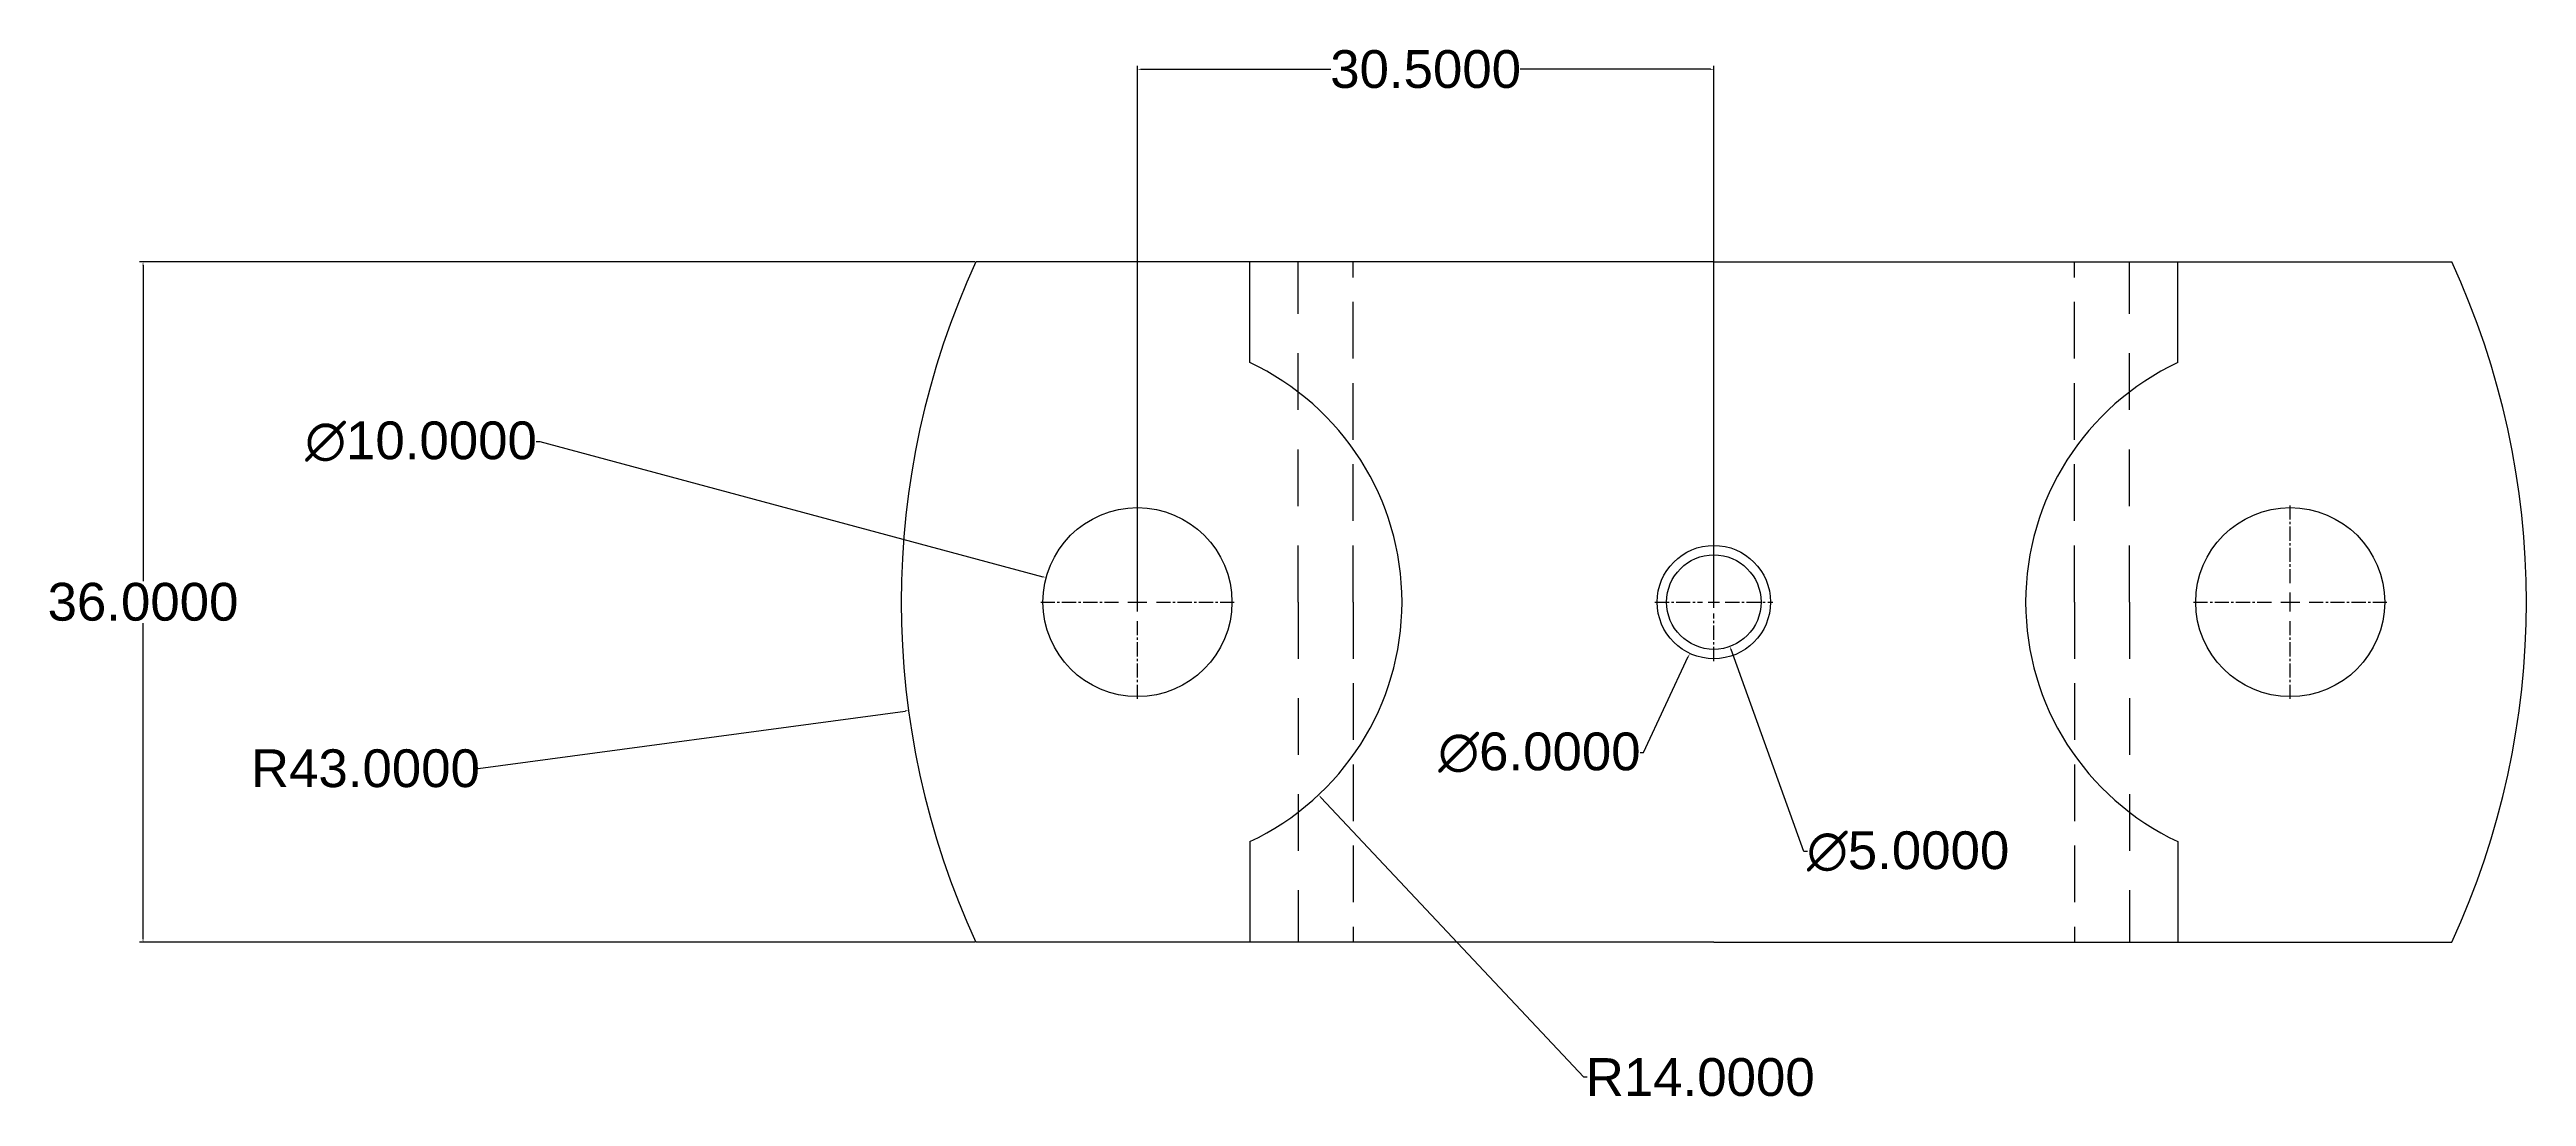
# Model space of a CAD drawing. Header units: inches. Extents: x -66 to 652, y -14 to 145.
# Drawn here: x -66.1 to 65, y 44.3 to 99.7 of the extents above; entities that cross this region are included whole.
import ezdxf

# ---------------------------------------------------------------- set-up
doc = ezdxf.new("R2010")
doc.units = ezdxf.units.IN
doc.header["$MEASUREMENT"] = 0
doc.linetypes.add('CENTER2', pattern=[1.125, 0.75, -0.125, 0.125, -0.125])
doc.layers.add('1', color=7, linetype='Continuous')
doc.styles.get("Standard").update_dxf_attribs({"font": 'arial.ttf'})
doc.dimstyles.get("Standard").update_dxf_attribs({"dimtxt": 0.18, "dimasz": 0.18, "dimexe": 0.18, "dimexo": 0.0625, "dimgap": 0.09, "dimtad": 0, "dimtih": 1, "dimtoh": 1, "dimdec": 4, "dimzin": 0, "dimdsep": 46, "dimtxsty": 'Standard', "dimcen": 0.09, "dimadec": 0, "dimazin": 0, "dimtfac": 1, "dimtdec": 4, "dimtofl": 0, "dimtmove": 0, "dimatfit": 3, "dimfxl": 1, "dimtolj": 1, "dimtzin": 0, "dimarcsym": 0})

# ---------------------------------------------------------------- blocks, each defined once
blk = doc.blocks.new('*U15')
at = {"layer": '1', "color": 0, "linetype": 'CENTER2', "transparency": 16777216}
for p, q in [((0, 1), (0, 5.12)), ((-5.12, 0), (-1, 0)), ((1, 0), (5.12, 0)), ((0, -5.12), (0, -1))]:
    blk.add_line(p, q, dxfattribs=at)
at = {"layer": '1', "color": 0, "linetype": 'Continuous', "transparency": 16777216}
for p, q in [((-0.5, 0), (0.5, 0)), ((0, -0.5), (0, 0.5))]:
    blk.add_line(p, q, dxfattribs=at)
blk = doc.blocks.new('*U16')
at = {"layer": '1', "color": 0, "linetype": 'CENTER2', "transparency": 16777216}
for p, q in [((0, 0.6), (0, 3.12)), ((-3.12, 0), (-0.6, 0)), ((0.6, 0), (3.12, 0)), ((0, -3.12), (0, -0.6))]:
    blk.add_line(p, q, dxfattribs=at)
at = {"layer": '1', "color": 0, "linetype": 'Continuous', "transparency": 16777216}
for p, q in [((-0.3, 0), (0.3, 0)), ((0, -0.3), (0, 0.3))]:
    blk.add_line(p, q, dxfattribs=at)
blk = doc.blocks.new('*U17')
at = {"layer": '1', "color": 0, "linetype": 'CENTER2', "transparency": 16777216}
for p, q in [((0, 1), (0, 5.12)), ((-5.12, 0), (-1, 0)), ((1, 0), (5.12, 0)), ((0, -5.12), (0, -1))]:
    blk.add_line(p, q, dxfattribs=at)
at = {"layer": '1', "color": 0, "linetype": 'Continuous', "transparency": 16777216}
for p, q in [((-0.5, 0), (0.5, 0)), ((0, -0.5), (0, 0.5))]:
    blk.add_line(p, q, dxfattribs=at)
blk = doc.blocks.new('*D28')
at = {"layer": '1', "color": 0, "lineweight": -2, "transparency": 16777216}
for p, q in [((-17.11, 88.46), (-61.3, 88.46)), ((-61.12, 88.28), (-61.12, 71.57)), ((-61.12, 52.64), (-61.12, 69.34)), ((-17.11, 52.46), (-61.3, 52.46))]:
    blk.add_line(p, q, dxfattribs=at)
at = {"layer": '1', "color": 0, "transparency": 16777216}
for points in [[(-61.15, 88.28), (-61.09, 88.28), (-61.12, 88.46)], [(-61.15, 52.64), (-61.09, 52.64), (-61.12, 52.46)]]:
    blk.add_solid(points, dxfattribs=at)
at = {"layer": 'Defpoints', "color": 0, "transparency": 16777216}
for p in [(-61.12, 88.46), (-17.05, 88.46), (-17.05, 52.46)]:
    blk.add_point(p, dxfattribs=at)
at = {"layer": '1', "color": 0, "transparency": 16777216, "insert": (-61.12, 70.46), "char_height": 0.18, "attachment_point": 5}
blk.add_mtext('\\A1;{\\H11.11111x;36.0000}', dxfattribs=at)
blk = doc.blocks.new('*D29')
at = {"layer": '1', "color": 0, "lineweight": -2, "transparency": 16777216}
for p, q in [((-8.5, 70.52), (-8.5, 98.83)), ((-8.32, 98.65), (1.74, 98.65)), ((21.82, 98.65), (11.76, 98.65)), ((22, 70.52), (22, 98.83))]:
    blk.add_line(p, q, dxfattribs=at)
at = {"layer": '1', "color": 0, "transparency": 16777216}
for points in [[(-8.32, 98.68), (-8.32, 98.62), (-8.5, 98.65)], [(21.82, 98.68), (21.82, 98.62), (22, 98.65)]]:
    blk.add_solid(points, dxfattribs=at)
at = {"layer": 'Defpoints', "color": 0, "transparency": 16777216}
for p in [(22, 98.65), (-8.5, 70.46), (22, 70.46)]:
    blk.add_point(p, dxfattribs=at)
at = {"layer": '1', "color": 0, "transparency": 16777216, "insert": (6.75, 98.65), "char_height": 0.18, "attachment_point": 5}
blk.add_mtext('\\A1;{\\H11.11111x;30.5000}', dxfattribs=at)
blk = doc.blocks.new('*D30')
at = {"layer": '1', "color": 0, "lineweight": -2, "transparency": 16777216}
for p, q in [((-40.31, 78.95), (-40.13, 78.95)), ((-40.13, 78.95), (-13.5, 71.8)), ((-8.59, 70.46), (-8.41, 70.46)), ((-8.5, 70.37), (-8.5, 70.55))]:
    blk.add_line(p, q, dxfattribs=at)
at = {"layer": '1', "color": 0, "transparency": 16777216}
blk.add_solid([(-13.5, 71.83), (-13.51, 71.77), (-13.33, 71.75)], dxfattribs=at)
at = {"layer": 'Defpoints', "color": 0, "transparency": 16777216}
for p in [(-13.33, 71.75), (-3.67, 69.16)]:
    blk.add_point(p, dxfattribs=at)
at = {"layer": '1', "color": 0, "transparency": 16777216, "insert": (-46.41, 78.95), "char_height": 0.18, "attachment_point": 5}
blk.add_mtext('\\A1;{\\H11.11111x;∅10.0000}', dxfattribs=at)
blk = doc.blocks.new('*D31')
at = {"layer": '1', "color": 0, "lineweight": -2, "transparency": 16777216}
for p, q in [((-8.59, 70.46), (-8.41, 70.46)), ((-8.5, 70.37), (-8.5, 70.55)), ((15.12, 45.31), (1.21, 60.12)), ((15.3, 45.31), (15.12, 45.31))]:
    blk.add_line(p, q, dxfattribs=at)
at = {"layer": '1', "color": 0, "transparency": 16777216}
blk.add_solid([(1.23, 60.14), (1.19, 60.1), (1.09, 60.25)], dxfattribs=at)
at = {"layer": 'Defpoints', "color": 0, "transparency": 16777216}
for p in [(-8.5, 70.46), (1.09, 60.25)]:
    blk.add_point(p, dxfattribs=at)
at = {"layer": '1', "color": 0, "transparency": 16777216, "insert": (21.28, 45.31), "char_height": 0.18, "attachment_point": 5}
blk.add_mtext('\\A1;{\\H11.11111x;R14.0000}', dxfattribs=at)
blk = doc.blocks.new('*D32')
at = {"layer": '1', "color": 0, "lineweight": -2, "transparency": 16777216}
for p, q in [((21.91, 70.46), (22.09, 70.46)), ((22, 70.37), (22, 70.55)), ((18.28, 62.49), (20.65, 67.57)), ((18.1, 62.49), (18.28, 62.49))]:
    blk.add_line(p, q, dxfattribs=at)
at = {"layer": '1', "color": 0, "transparency": 16777216}
blk.add_solid([(20.63, 67.59), (20.68, 67.56), (20.73, 67.74)], dxfattribs=at)
at = {"layer": 'Defpoints', "color": 0, "transparency": 16777216}
for p in [(23.27, 73.17), (20.73, 67.74)]:
    blk.add_point(p, dxfattribs=at)
at = {"layer": '1', "color": 0, "transparency": 16777216, "insert": (12.77, 62.49), "char_height": 0.18, "attachment_point": 5}
blk.add_mtext('\\A1;{\\H11.11111x;∅6.0000}', dxfattribs=at)
blk = doc.blocks.new('*D33')
at = {"layer": '1', "color": 0, "lineweight": -2, "transparency": 16777216}
for p, q in [((21.91, 70.46), (22.09, 70.46)), ((22, 70.37), (22, 70.55)), ((26.77, 57.26), (22.91, 67.94)), ((26.95, 57.26), (26.77, 57.26))]:
    blk.add_line(p, q, dxfattribs=at)
at = {"layer": '1', "color": 0, "transparency": 16777216}
blk.add_solid([(22.94, 67.95), (22.88, 67.92), (22.85, 68.1)], dxfattribs=at)
at = {"layer": 'Defpoints', "color": 0, "transparency": 16777216}
for p in [(21.15, 72.81), (22.85, 68.1)]:
    blk.add_point(p, dxfattribs=at)
at = {"layer": '1', "color": 0, "transparency": 16777216, "insert": (32.28, 57.26), "char_height": 0.18, "attachment_point": 5}
blk.add_mtext('\\A1;{\\H11.11111x;∅5.0000}', dxfattribs=at)
blk = doc.blocks.new('*D34')
at = {"layer": '1', "color": 0, "lineweight": -2, "transparency": 16777216}
for p, q in [((21.91, 70.46), (22.09, 70.46)), ((22, 70.37), (22, 70.55)), ((-43.38, 61.65), (-20.79, 64.69))]:
    blk.add_line(p, q, dxfattribs=at)
at = {"layer": '1', "color": 0, "transparency": 16777216}
blk.add_solid([(-20.8, 64.72), (-20.79, 64.66), (-20.62, 64.72)], dxfattribs=at)
at = {"layer": 'Defpoints', "color": 0, "transparency": 16777216}
for p in [(22, 70.46), (-20.62, 64.72)]:
    blk.add_point(p, dxfattribs=at)
at = {"layer": '1', "color": 0, "transparency": 16777216, "insert": (-49.35, 61.65), "char_height": 0.18, "attachment_point": 5}
blk.add_mtext('\\A1;{\\H11.11111x;R43.0000}', dxfattribs=at)

msp = doc.modelspace()

# ---------------------------------------------------------------- linework, layer by layer
at = {"layer": '1'}
for p, q in [((22, 88.45538), (-17.05125, 88.45538)), ((-2.55606, 83.13093), (-2.55606, 88.45538)), ((0, 85.70601), (0, 88.45538)), ((2.92122, 87.6377), (2.92122, 88.45538)), ((22, 88.45538), (61.05125, 88.45538)), ((41.07878, 87.6377), (41.07878, 88.45538)), ((44, 85.70601), (44, 88.45538)), ((46.55606, 83.13093), (46.55606, 88.45538)), ((2.92122, 83.34212), (2.92122, 86.34212)), ((41.07878, 83.34212), (41.07878, 86.34212)), ((0, 80.62247), (0, 83.62247)), ((44, 80.62247), (44, 83.62247)), ((2.92122, 79.04654), (2.92122, 82.04654)), ((41.07878, 79.04654), (41.07878, 82.04654)), ((0, 75.53892), (0, 78.53892)), ((2.92122, 74.75096), (2.92122, 77.75096)), ((41.07878, 74.75096), (41.07878, 77.75096)), ((44, 75.53892), (44, 78.53892)), ((0, 70.45538), (0, 73.45538)), ((2.92122, 70.45538), (2.92122, 73.45538)), ((41.07878, 70.45538), (41.07878, 73.45538)), ((44, 70.45538), (44, 73.45538)), ((0, 70.45538), (0, 67.45538)), ((2.92122, 70.45538), (2.92122, 67.45538)), ((41.07878, 70.45538), (41.07878, 67.45538)), ((44, 70.45538), (44, 67.45538)), ((2.92122, 66.1598), (2.92122, 63.1598)), ((41.07878, 66.1598), (41.07878, 63.1598)), ((0, 65.37184), (0, 62.37184)), ((44, 65.37184), (44, 62.37184)), ((2.92122, 61.86422), (2.92122, 58.86422)), ((41.07878, 61.86422), (41.07878, 58.86422)), ((0, 60.28829), (0, 57.28829)), ((44, 60.28829), (44, 57.28829)), ((-2.55606, 57.77983), (-2.55606, 52.45538)), ((46.55606, 57.77983), (46.55606, 52.45538)), ((2.92122, 57.56864), (2.92122, 54.56864)), ((41.07878, 57.56864), (41.07878, 54.56864)), ((0, 55.20475), (0, 52.45538)), ((44, 55.20475), (44, 52.45538)), ((22, 52.45538), (-17.05125, 52.45538)), ((2.92122, 53.27306), (2.92122, 52.45538)), ((22, 52.45538), (61.05125, 52.45538)), ((41.07878, 53.27306), (41.07878, 52.45538))]:
    msp.add_line(p, q, dxfattribs=at)
for centre, radius in [((-8.5, 70.45538), 5), ((52.5, 70.45538), 5), ((22, 70.45538), 3), ((22, 70.45538), 3), ((22, 70.45538), 2.5), ((22, 70.45538), 2.5)]:
    msp.add_circle(centre, radius, dxfattribs=at)
for centre, radius, start, end in [((22, 70.45538), 43, 155.2534754, 204.7465246), ((22, 70.45538), 43, 335.2534754, 24.7465246), ((-8.5, 70.45538), 14, 295.1232757, 64.8767243), ((-8.5, 70.45538), 14, 295.1232757, 64.8767243), ((52.5, 70.45538), 14, 115.1232757, 244.8767243), ((52.5, 70.45538), 14, 115.1232757, 244.8767243)]:
    msp.add_arc(centre, radius, start, end, dxfattribs=at)

# ---------------------------------------------------------------- block references
at = {"layer": '1', "linetype": 'CENTER2'}
for name, p in [('*U15', (-8.5, 70.45538)), ('*U17', (52.5, 70.45538)), ('*U16', (22, 70.45538))]:
    msp.add_blockref(name, p, dxfattribs=at)

# ---------------------------------------------------------------- dimensions: what is measured, and where the dimension line sits
at = {"layer": '1'}
dim = msp.add_linear_dim(base=(22, 98.65157), p1=(-8.5, 70.45538), p2=(22, 70.45538), text='{\\H11.11111x;<>}', dimstyle='Standard', dxfattribs=at)
dim.commit()
dim.dimension.update_dxf_attribs({"geometry": '*D29', "text_midpoint": (6.75, 98.65157)})
dim = msp.add_linear_dim(base=(-61.12303, 88.45538), p1=(-17.05125, 52.45538), p2=(-17.05125, 88.45538), angle=90, text='{\\H11.11111x;<>}', dimstyle='Standard', dxfattribs=at)
dim.commit()
dim.dimension.update_dxf_attribs({"geometry": '*D28', "text_midpoint": (-61.12303, 70.45538)})
for p1, p2, picture, middle in [((-3.67103, 69.15881), (-13.32897, 71.75195), '*D30', (-46.41435, 78.94835)), ((23.27096, 73.17286), (20.72904, 67.7379), '*D32', (12.77064, 62.49435)), ((21.14994, 72.80642), (22.85006, 68.10434), '*D33', (32.27602, 57.26276))]:
    dim = msp.add_diameter_dim_2p(p1=p1, p2=p2, text='{\\H11.11111x;<>}', dimstyle='Standard', dxfattribs=at)
    dim.commit()
    dim.dimension.update_dxf_attribs({"geometry": picture, "text_midpoint": middle, "dimtype": 163})
for center, mpoint, picture, middle in [((22, 70.45538), (-20.61532, 64.71654), '*D34', (-43.37797, 61.65118)), ((-8.5, 70.45538), (1.08584, 60.25187), '*D31', (21.27549, 45.30968))]:
    dim = msp.add_radius_dim(center=center, mpoint=mpoint, text='{\\H11.11111x;<>}', dimstyle='Standard', dxfattribs=at)
    dim.commit()
    dim.dimension.update_dxf_attribs({"geometry": picture, "text_midpoint": middle, "dimtype": 164})

doc.saveas('drawing.dxf')
